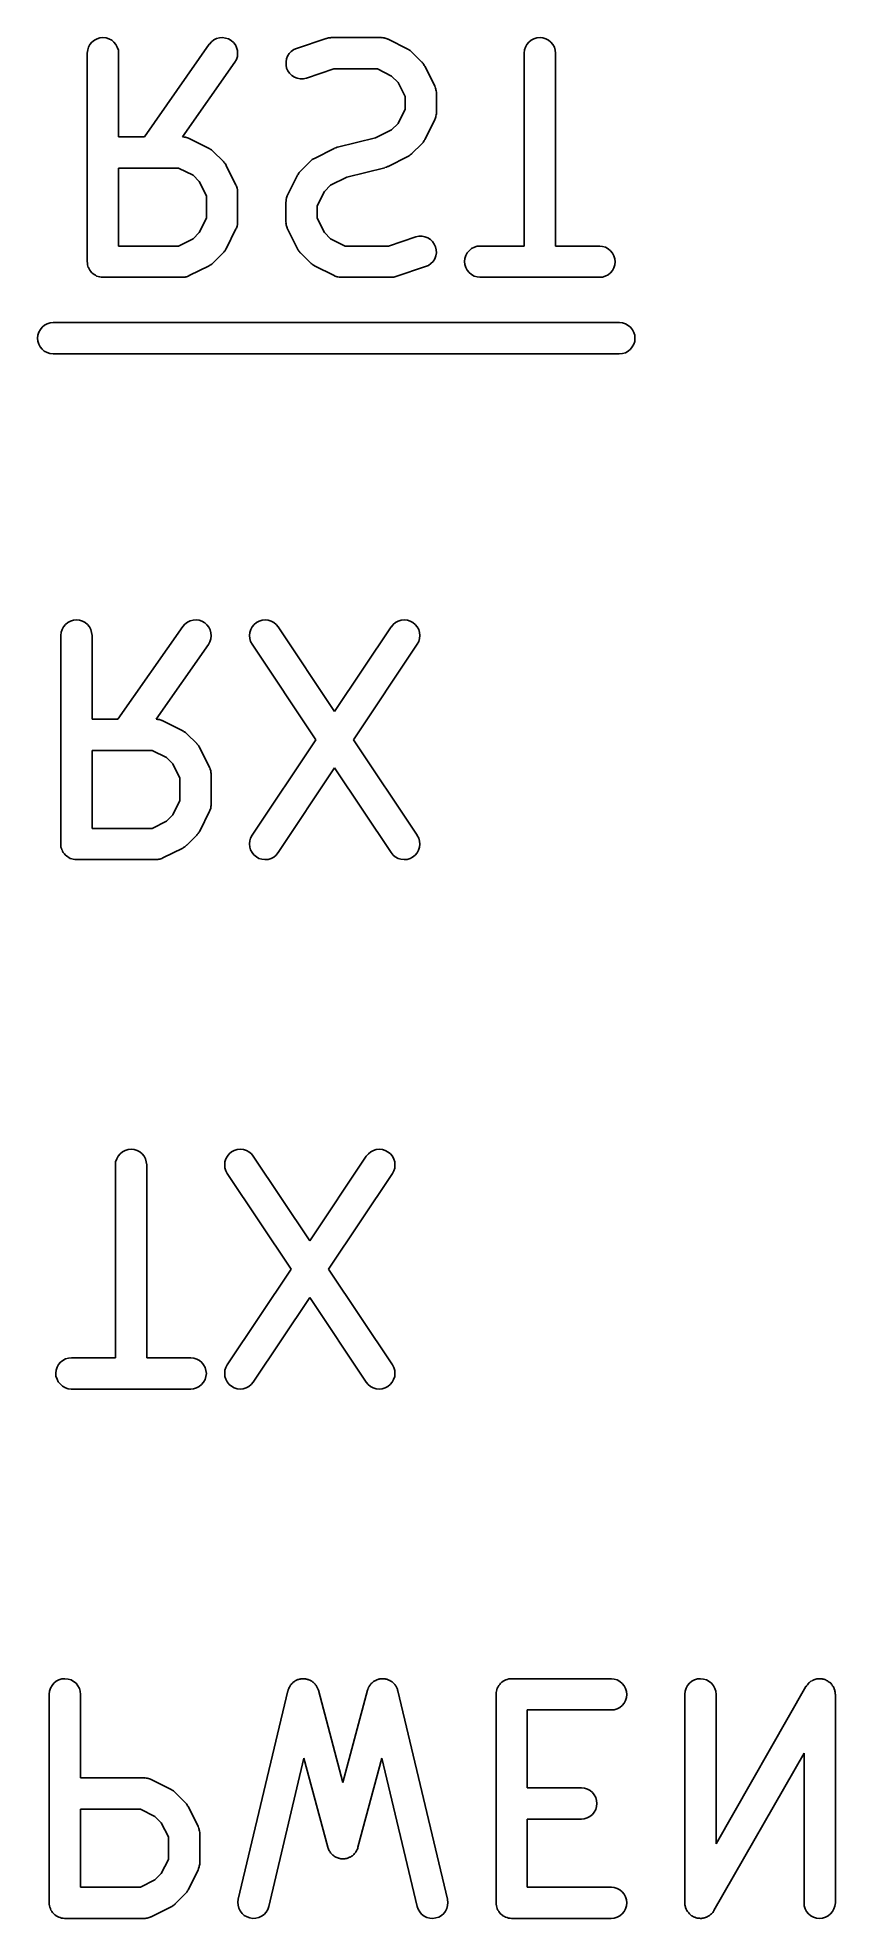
# Model space of a CAD drawing. Extents: x 103.5 to 118.5, y -88 to -79.
# Drawn here: x 103.47 to 107.3, y -88 to -78.97 of the extents above.
import ezdxf

# ---------------------------------------------------------------- set-up
doc = ezdxf.new("R2010")
doc.units = 0
doc.layers.add('BLACK', color=7, linetype='CONTINUOUS')

msp = doc.modelspace()

# ---------------------------------------------------------------- linework, layer by layer
at = {"layer": 'BLACK', "linetype": 'CONTINUOUS'}
for p, q in [((103.708, -79.0486), (103.71, -79.034)), ((103.708, -79.0496), (103.708, -79.0486)), ((103.708, -80.0496), (103.708, -79.0496)), ((103.71, -79.034), (103.714, -79.0201)), ((103.714, -79.0201), (103.721, -79.0072)), ((103.721, -79.0072), (103.73, -78.996)), ((103.73, -78.996), (103.742, -78.9869)), ((103.742, -78.9869), (103.755, -78.9801)), ((103.755, -78.9801), (103.769, -78.9759)), ((103.769, -78.9759), (103.783, -78.9746)), ((103.783, -78.9746), (103.798, -78.9762)), ((103.798, -78.9762), (103.812, -78.9805)), ((103.812, -78.9805), (103.825, -78.9874)), ((103.825, -78.9874), (103.836, -78.9968)), ((103.836, -78.9968), (103.845, -79.0081)), ((103.845, -79.0081), (103.852, -79.021)), ((103.852, -79.021), (103.857, -79.0351)), ((103.857, -79.0351), (103.858, -79.0496)), ((103.858, -79.0496), (103.858, -79.4508)), ((103.982, -79.4508), (104.293, -79.0066)), ((104.293, -79.0066), (104.294, -79.0058)), ((104.294, -79.0058), (104.303, -78.9948)), ((104.303, -78.9948), (104.315, -78.9859)), ((104.315, -78.9859), (104.328, -78.9794)), ((104.328, -78.9794), (104.342, -78.9756)), ((104.342, -78.9756), (104.357, -78.9747)), ((104.357, -78.9747), (104.371, -78.9765)), ((104.371, -78.9765), (104.385, -78.9812)), ((104.385, -78.9812), (104.398, -78.9885)), ((104.398, -78.9885), (104.409, -78.9981)), ((104.409, -78.9981), (104.418, -79.0096)), ((104.418, -79.0096), (104.424, -79.0227)), ((104.424, -79.0227), (104.428, -79.0368)), ((104.428, -79.0368), (104.429, -79.0514)), ((104.676, -79.0511), (104.686, -79.0405)), ((104.686, -79.0405), (104.698, -79.032)), ((104.698, -79.032), (104.712, -79.0261)), ((104.712, -79.0261), (104.854, -78.9785)), ((104.854, -78.9785), (104.855, -78.9781)), ((104.855, -78.9781), (104.86, -78.9773)), ((104.86, -78.9773), (104.864, -78.976)), ((104.864, -78.976), (104.867, -78.9757)), ((104.867, -78.9757), (104.87, -78.9751)), ((104.87, -78.9751), (104.874, -78.975)), ((104.874, -78.975), (104.878, -78.9746)), ((104.878, -78.9746), (105.116, -78.9746)), ((105.116, -78.9746), (105.117, -78.9746)), ((105.117, -78.9746), (105.12, -78.9749)), ((105.12, -78.9749), (105.122, -78.9748)), ((105.122, -78.9748), (105.127, -78.9757)), ((105.127, -78.9757), (105.132, -78.9763)), ((105.132, -78.9763), (105.134, -78.9769)), ((105.134, -78.9769), (105.136, -78.9773)), ((105.136, -78.9773), (105.141, -78.9791)), ((105.141, -78.9791), (105.146, -78.9807)), ((105.146, -78.9807), (105.148, -78.9817)), ((105.148, -78.9817), (105.15, -78.9825)), ((105.15, -78.9825), (105.245, -79.0302)), ((105.245, -79.0302), (105.246, -79.0306)), ((105.246, -79.0306), (105.25, -79.0329)), ((105.25, -79.0329), (105.253, -79.0349)), ((105.253, -79.0349), (105.256, -79.0369)), ((105.256, -79.0369), (105.258, -79.0386)), ((105.258, -79.0386), (105.261, -79.0415)), ((105.261, -79.0415), (105.265, -79.0442)), ((105.265, -79.0442), (105.312, -79.0918)), ((105.803, -79.0486), (105.805, -79.034)), ((105.803, -79.0496), (105.803, -79.0486)), ((105.803, -79.9746), (105.803, -79.0496)), ((105.805, -79.034), (105.809, -79.0201)), ((105.809, -79.0201), (105.816, -79.0072)), ((105.816, -79.0072), (105.826, -78.996)), ((105.826, -78.996), (105.837, -78.9869)), ((105.837, -78.9869), (105.85, -78.9801)), ((105.85, -78.9801), (105.864, -78.9759)), ((105.864, -78.9759), (105.879, -78.9746)), ((105.879, -78.9746), (105.893, -78.9762)), ((105.893, -78.9762), (105.907, -78.9805)), ((105.907, -78.9805), (105.92, -78.9874)), ((105.92, -78.9874), (105.931, -78.9968)), ((105.931, -78.9968), (105.941, -79.0081)), ((105.941, -79.0081), (105.948, -79.021)), ((105.948, -79.021), (105.952, -79.0351)), ((105.952, -79.0351), (105.953, -79.0496)), ((105.953, -79.0496), (105.953, -79.9746)), ((104.416, -79.0926), (104.165, -79.4508)), ((104.423, -79.0799), (104.416, -79.0926)), ((104.428, -79.066), (104.423, -79.0799)), ((104.429, -79.0514), (104.428, -79.066)), ((104.661, -79.0915), (104.663, -79.0771)), ((104.661, -79.1062), (104.661, -79.0915)), ((104.664, -79.1205), (104.661, -79.1062)), ((104.663, -79.0771), (104.668, -79.0635)), ((104.67, -79.1339), (104.664, -79.1205)), ((104.668, -79.0635), (104.676, -79.0511)), ((104.678, -79.1459), (104.67, -79.1339)), ((104.89, -79.1246), (104.759, -79.1684)), ((105.099, -79.1246), (104.89, -79.1246)), ((105.167, -79.1589), (105.099, -79.1246)), ((105.312, -79.0918), (105.313, -79.0926)), ((105.313, -79.0926), (105.316, -79.0959)), ((105.316, -79.0959), (105.318, -79.0989)), ((105.318, -79.0989), (105.32, -79.1016)), ((105.32, -79.1016), (105.322, -79.104)), ((105.322, -79.104), (105.324, -79.1077)), ((105.324, -79.1077), (105.326, -79.1113)), ((105.326, -79.1113), (105.374, -79.2066)), ((104.689, -79.156), (104.678, -79.1459)), ((104.701, -79.164), (104.689, -79.156)), ((104.715, -79.1693), (104.701, -79.164)), ((104.729, -79.172), (104.715, -79.1693)), ((104.744, -79.1718), (104.729, -79.172)), ((104.758, -79.1687), (104.744, -79.1718)), ((104.759, -79.1684), (104.758, -79.1687)), ((105.198, -79.1893), (105.167, -79.1589)), ((105.232, -79.2578), (105.198, -79.1893)), ((105.374, -79.2066), (105.374, -79.2075)), ((105.374, -79.2075), (105.375, -79.2096)), ((105.375, -79.2096), (105.376, -79.2115)), ((105.376, -79.2115), (105.378, -79.2164)), ((105.378, -79.2164), (105.379, -79.2212)), ((105.379, -79.2212), (105.38, -79.2234)), ((105.38, -79.2234), (105.38, -79.2255)), ((105.38, -79.2255), (105.381, -79.2306)), ((105.381, -79.2306), (105.382, -79.2357)), ((105.198, -79.3861), (105.232, -79.3176)), ((105.232, -79.3176), (105.232, -79.2578)), ((105.382, -79.2357), (105.382, -79.2379)), ((105.382, -79.2379), (105.382, -79.2401)), ((105.382, -79.2401), (105.382, -79.3353)), ((105.167, -79.4166), (105.198, -79.3861)), ((105.374, -79.3689), (105.326, -79.4641)), ((105.375, -79.3668), (105.374, -79.3689)), ((105.376, -79.3649), (105.375, -79.3668)), ((105.377, -79.36), (105.376, -79.3649)), ((105.379, -79.3552), (105.377, -79.36)), ((105.38, -79.3509), (105.379, -79.353)), ((105.379, -79.353), (105.379, -79.3552)), ((105.381, -79.3458), (105.38, -79.3509)), ((105.382, -79.3408), (105.381, -79.3458)), ((105.382, -79.3353), (105.382, -79.3364)), ((105.382, -79.3364), (105.382, -79.3386)), ((105.382, -79.3386), (105.382, -79.3408)), ((103.858, -79.4508), (103.982, -79.4508)), ((104.165, -79.4508), (104.167, -79.4511)), ((104.167, -79.4511), (104.169, -79.451)), ((104.169, -79.451), (104.174, -79.4519)), ((104.174, -79.4519), (104.179, -79.4524)), ((104.179, -79.4524), (104.182, -79.4531)), ((104.182, -79.4531), (104.184, -79.4535)), ((104.184, -79.4535), (104.189, -79.4553)), ((104.189, -79.4553), (104.193, -79.4569)), ((104.193, -79.4569), (104.195, -79.4579)), ((104.195, -79.4579), (104.197, -79.4587)), ((104.197, -79.4587), (104.293, -79.5063)), ((104.9, -79.5032), (104.907, -79.5008)), ((104.907, -79.5008), (104.908, -79.5007)), ((104.907, -79.5008), (104.907, -79.5008)), ((104.908, -79.5007), (105.09, -79.455)), ((105.09, -79.455), (105.167, -79.4166)), ((105.312, -79.4836), (105.265, -79.5312)), ((105.315, -79.4803), (105.312, -79.4836)), ((105.318, -79.4773), (105.315, -79.4803)), ((105.319, -79.4747), (105.318, -79.4773)), ((105.321, -79.4723), (105.319, -79.4747)), ((105.323, -79.4686), (105.321, -79.4723)), ((105.326, -79.465), (105.323, -79.4686)), ((105.326, -79.4641), (105.326, -79.465)), ((104.293, -79.5063), (104.294, -79.5068)), ((104.294, -79.5068), (104.297, -79.5091)), ((104.297, -79.5091), (104.301, -79.5111)), ((104.301, -79.5111), (104.303, -79.5131)), ((104.303, -79.5131), (104.306, -79.5148)), ((104.306, -79.5148), (104.309, -79.5177)), ((104.309, -79.5177), (104.312, -79.5204)), ((104.312, -79.5204), (104.36, -79.568)), ((104.36, -79.568), (104.361, -79.5688)), ((104.361, -79.5688), (104.363, -79.5721)), ((104.363, -79.5721), (104.366, -79.5751)), ((104.366, -79.5751), (104.368, -79.5778)), ((104.368, -79.5778), (104.37, -79.5802)), ((104.37, -79.5802), (104.372, -79.5839)), ((104.372, -79.5839), (104.374, -79.5875)), ((104.374, -79.5875), (104.421, -79.6827)), ((104.73, -79.6156), (104.778, -79.568)), ((104.778, -79.5673), (104.782, -79.5647)), ((104.778, -79.568), (104.778, -79.5673)), ((104.782, -79.5647), (104.785, -79.5618)), ((104.785, -79.5618), (104.787, -79.5601)), ((104.787, -79.5601), (104.79, -79.5581)), ((104.79, -79.5581), (104.793, -79.5562)), ((104.793, -79.5562), (104.797, -79.554)), ((104.797, -79.554), (104.892, -79.5063)), ((104.892, -79.5063), (104.893, -79.5059)), ((104.893, -79.5059), (104.894, -79.5058)), ((104.894, -79.5056), (104.9, -79.5032)), ((104.894, -79.5058), (104.894, -79.5056)), ((105.245, -79.5453), (105.15, -79.5929)), ((105.249, -79.543), (105.245, -79.5453)), ((105.252, -79.5411), (105.249, -79.543)), ((105.255, -79.5391), (105.252, -79.5411)), ((105.257, -79.5375), (105.255, -79.5391)), ((105.261, -79.5346), (105.257, -79.5375)), ((105.264, -79.532), (105.261, -79.5346)), ((105.265, -79.5312), (105.264, -79.532)), ((103.858, -79.6008), (103.858, -79.9746)), ((104.146, -79.6008), (103.858, -79.6008)), ((104.215, -79.6351), (104.146, -79.6008)), ((104.245, -79.6655), (104.215, -79.6351)), ((104.279, -79.734), (104.245, -79.6655)), ((104.668, -79.7304), (104.716, -79.6351)), ((104.716, -79.6342), (104.719, -79.6307)), ((104.716, -79.6351), (104.716, -79.6342)), ((104.719, -79.6307), (104.721, -79.6269)), ((104.721, -79.6269), (104.723, -79.6245)), ((104.723, -79.6245), (104.724, -79.6219)), ((104.724, -79.6219), (104.727, -79.6189)), ((104.727, -79.6189), (104.73, -79.6156)), ((104.952, -79.6442), (104.875, -79.6827)), ((105.134, -79.5986), (104.952, -79.6442)), ((105.135, -79.5985), (105.134, -79.5986)), ((105.142, -79.596), (105.135, -79.5984)), ((105.135, -79.5984), (105.135, -79.5985)), ((105.148, -79.5937), (105.142, -79.596)), ((105.149, -79.5935), (105.148, -79.5937)), ((105.15, -79.5929), (105.149, -79.5934)), ((105.149, -79.5934), (105.149, -79.5935)), ((104.279, -79.8414), (104.279, -79.734)), ((104.421, -79.6827), (104.422, -79.6837)), ((104.422, -79.6837), (104.423, -79.6858)), ((104.423, -79.6858), (104.424, -79.6877)), ((104.424, -79.6877), (104.425, -79.6926)), ((104.425, -79.6926), (104.427, -79.6974)), ((104.427, -79.6974), (104.427, -79.6996)), ((104.427, -79.6996), (104.428, -79.7017)), ((104.428, -79.7017), (104.428, -79.7068)), ((104.428, -79.7068), (104.429, -79.7119)), ((104.429, -79.7119), (104.429, -79.7141)), ((104.429, -79.7141), (104.429, -79.7163)), ((104.429, -79.7163), (104.429, -79.8591)), ((104.66, -79.7629), (104.661, -79.7607)), ((104.66, -79.7639), (104.66, -79.7629)), ((104.66, -79.8591), (104.66, -79.7639)), ((104.661, -79.7534), (104.662, -79.7483)), ((104.661, -79.7585), (104.661, -79.7534)), ((104.661, -79.7607), (104.661, -79.7585)), ((104.662, -79.7483), (104.663, -79.7462)), ((104.663, -79.744), (104.665, -79.7392)), ((104.663, -79.7462), (104.663, -79.744)), ((104.665, -79.7392), (104.666, -79.7344)), ((104.666, -79.7344), (104.667, -79.7324)), ((104.667, -79.7324), (104.668, -79.7304)), ((104.845, -79.7131), (104.81, -79.7816)), ((104.875, -79.6827), (104.845, -79.7131)), ((104.245, -79.91), (104.279, -79.8414)), ((104.429, -79.8591), (104.429, -79.8602)), ((104.429, -79.8602), (104.429, -79.8624)), ((104.429, -79.8624), (104.429, -79.8646)), ((104.661, -79.8613), (104.66, -79.8591)), ((104.66, -79.8635), (104.661, -79.8613)), ((104.81, -79.7816), (104.81, -79.8414)), ((104.81, -79.8414), (104.845, -79.91)), ((104.146, -79.9746), (104.215, -79.9404)), ((104.215, -79.9404), (104.245, -79.91)), ((104.421, -79.8927), (104.374, -79.9879)), ((104.422, -79.8906), (104.421, -79.8927)), ((104.423, -79.8887), (104.422, -79.8906)), ((104.425, -79.8838), (104.423, -79.8887)), ((104.427, -79.879), (104.425, -79.8838)), ((104.428, -79.8747), (104.427, -79.8768)), ((104.427, -79.8768), (104.427, -79.879)), ((104.429, -79.8646), (104.428, -79.8696)), ((104.428, -79.8696), (104.428, -79.8747)), ((104.661, -79.8686), (104.66, -79.8635)), ((104.662, -79.8737), (104.661, -79.8686)), ((104.662, -79.8758), (104.662, -79.8737)), ((104.663, -79.878), (104.662, -79.8758)), ((104.665, -79.8828), (104.663, -79.878)), ((104.666, -79.8877), (104.665, -79.8828)), ((104.667, -79.8897), (104.666, -79.8877)), ((104.668, -79.8917), (104.667, -79.8897)), ((104.668, -79.8927), (104.668, -79.8917)), ((104.716, -79.9879), (104.668, -79.8927)), ((104.845, -79.91), (104.875, -79.9404)), ((104.875, -79.9404), (104.944, -79.9746)), ((105.152, -79.9746), (105.283, -79.9308)), ((105.283, -79.9308), (105.284, -79.9305)), ((105.284, -79.9305), (105.298, -79.9275)), ((105.298, -79.9275), (105.313, -79.9273)), ((105.313, -79.9273), (105.327, -79.9299)), ((105.327, -79.9299), (105.341, -79.9353)), ((105.341, -79.9353), (105.353, -79.9432)), ((105.353, -79.9432), (105.364, -79.9534)), ((103.858, -79.9746), (104.146, -79.9746)), ((104.36, -80.0074), (104.312, -80.055)), ((104.362, -80.0042), (104.36, -80.0074)), ((104.365, -80.0011), (104.362, -80.0042)), ((104.367, -79.9985), (104.365, -80.0011)), ((104.369, -79.9961), (104.367, -79.9985)), ((104.371, -79.9924), (104.369, -79.9961)), ((104.373, -79.9889), (104.371, -79.9924)), ((104.374, -79.9879), (104.373, -79.9889)), ((104.718, -79.9915), (104.716, -79.9879)), ((104.72, -79.9952), (104.718, -79.9915)), ((104.722, -79.9977), (104.72, -79.9952)), ((104.724, -80.0003), (104.722, -79.9977)), ((104.727, -80.0034), (104.724, -80.0003)), ((104.729, -80.0067), (104.727, -80.0034)), ((104.73, -80.0074), (104.729, -80.0067)), ((104.778, -80.055), (104.73, -80.0074)), ((104.944, -79.9746), (105.152, -79.9746)), ((105.364, -79.9534), (105.372, -79.9654)), ((105.374, -80.0358), (105.366, -80.0481)), ((105.372, -79.9654), (105.378, -79.9788)), ((105.379, -80.0221), (105.374, -80.0358)), ((105.378, -79.9788), (105.381, -79.9931)), ((105.382, -80.0077), (105.379, -80.0221)), ((105.381, -79.9931), (105.382, -80.0077)), ((105.517, -80.0491), (105.519, -80.0345)), ((105.519, -80.0345), (105.523, -80.0206)), ((105.523, -80.0206), (105.53, -80.0077)), ((105.53, -80.0077), (105.54, -79.9964)), ((105.54, -79.9964), (105.551, -79.9871)), ((105.551, -79.9871), (105.564, -79.9803)), ((105.564, -79.9803), (105.578, -79.976)), ((105.578, -79.976), (105.592, -79.9746)), ((105.592, -79.9746), (105.803, -79.9746)), ((105.953, -79.9746), (106.164, -79.9746)), ((106.164, -79.9746), (106.165, -79.9746)), ((106.165, -79.9746), (106.179, -79.9763)), ((106.179, -79.9763), (106.193, -79.9807)), ((106.193, -79.9807), (106.206, -79.9877)), ((106.206, -79.9877), (106.217, -79.9971)), ((106.217, -79.9971), (106.227, -80.0086)), ((106.227, -80.0086), (106.233, -80.0215)), ((106.233, -80.0215), (106.238, -80.0356)), ((106.238, -80.0356), (106.239, -80.0501)), ((103.709, -80.0566), (103.708, -80.0496)), ((103.709, -80.0637), (103.709, -80.0566)), ((103.709, -80.0639), (103.709, -80.0637)), ((103.709, -80.0642), (103.709, -80.0639)), ((103.711, -80.0709), (103.709, -80.0642)), ((103.713, -80.0777), (103.711, -80.0709)), ((103.714, -80.0779), (103.713, -80.0777)), ((103.714, -80.0782), (103.714, -80.0779)), ((103.717, -80.0844), (103.714, -80.0782)), ((103.72, -80.0907), (103.717, -80.0844)), ((103.72, -80.0909), (103.72, -80.0907)), ((103.72, -80.0911), (103.72, -80.0909)), ((103.725, -80.0966), (103.72, -80.0911)), ((103.729, -80.1021), (103.725, -80.0966)), ((103.73, -80.1023), (103.729, -80.1021)), ((103.73, -80.1025), (103.73, -80.1023)), ((103.735, -80.107), (103.73, -80.1025)), ((103.741, -80.1115), (103.735, -80.107)), ((103.741, -80.1116), (103.741, -80.1115)), ((103.741, -80.1118), (103.741, -80.1116)), ((103.747, -80.1151), (103.741, -80.1118)), ((103.753, -80.1186), (103.747, -80.1151)), ((103.754, -80.1186), (103.753, -80.1186)), ((103.754, -80.1188), (103.754, -80.1186)), ((103.761, -80.1209), (103.754, -80.1188)), ((103.767, -80.123), (103.761, -80.1209)), ((103.768, -80.123), (103.767, -80.123)), ((103.768, -80.1231), (103.768, -80.123)), ((103.775, -80.1238), (103.768, -80.1231)), ((103.782, -80.1246), (103.775, -80.1238)), ((103.783, -80.1246), (103.782, -80.1246)), ((103.782, -80.1246), (103.782, -80.1246)), ((103.782, -80.1246), (103.782, -80.1246)), ((103.782, -80.1246), (103.782, -80.1246)), ((104.164, -80.1246), (103.783, -80.1246)), ((104.166, -80.1244), (104.164, -80.1246)), ((104.168, -80.1245), (104.166, -80.1244)), ((104.173, -80.1237), (104.168, -80.1245)), ((104.178, -80.1232), (104.173, -80.1237)), ((104.181, -80.1226), (104.178, -80.1232)), ((104.183, -80.1222), (104.181, -80.1226)), ((104.188, -80.1204), (104.183, -80.1222)), ((104.192, -80.119), (104.188, -80.1204)), ((104.194, -80.1179), (104.192, -80.119)), ((104.197, -80.1172), (104.194, -80.1179)), ((104.293, -80.0691), (104.197, -80.1167)), ((104.197, -80.1167), (104.197, -80.1172)), ((104.296, -80.0668), (104.293, -80.0691)), ((104.3, -80.0649), (104.296, -80.0668)), ((104.302, -80.063), (104.3, -80.0649)), ((104.305, -80.0613), (104.302, -80.063)), ((104.308, -80.0584), (104.305, -80.0613)), ((104.311, -80.0558), (104.308, -80.0584)), ((104.312, -80.055), (104.311, -80.0558)), ((104.781, -80.0577), (104.778, -80.055)), ((104.784, -80.0606), (104.781, -80.0577)), ((104.786, -80.0623), (104.784, -80.0606)), ((104.789, -80.0643), (104.786, -80.0623)), ((104.793, -80.0663), (104.789, -80.0643)), ((104.796, -80.0686), (104.793, -80.0663)), ((104.797, -80.0691), (104.796, -80.0686)), ((104.892, -80.1167), (104.797, -80.0691)), ((104.894, -80.1175), (104.892, -80.1167)), ((104.896, -80.1186), (104.894, -80.1175)), ((104.901, -80.1201), (104.896, -80.1186)), ((104.906, -80.1219), (104.901, -80.1201)), ((104.908, -80.1223), (104.906, -80.1219)), ((104.91, -80.123), (104.908, -80.1223)), ((104.915, -80.1236), (104.91, -80.123)), ((104.92, -80.1244), (104.915, -80.1236)), ((104.923, -80.1244), (104.92, -80.1244)), ((104.925, -80.1246), (104.923, -80.1244)), ((104.926, -80.1246), (104.925, -80.1246)), ((105.164, -80.1246), (104.926, -80.1246)), ((105.168, -80.1242), (105.164, -80.1246)), ((105.172, -80.1241), (105.168, -80.1242)), ((105.175, -80.1235), (105.172, -80.1241)), ((105.178, -80.1232), (105.175, -80.1235)), ((105.183, -80.122), (105.178, -80.1232)), ((105.187, -80.1211), (105.183, -80.122)), ((105.188, -80.1208), (105.187, -80.1211)), ((105.33, -80.0732), (105.188, -80.1208)), ((105.344, -80.0672), (105.33, -80.0732)), ((105.356, -80.0587), (105.344, -80.0672)), ((105.366, -80.0481), (105.356, -80.0587)), ((105.519, -80.0637), (105.517, -80.0491)), ((105.523, -80.0777), (105.519, -80.0637)), ((105.53, -80.0907), (105.523, -80.0777)), ((105.539, -80.1021), (105.53, -80.0907)), ((105.55, -80.1115), (105.539, -80.1021)), ((105.563, -80.1186), (105.55, -80.1115)), ((105.577, -80.123), (105.563, -80.1186)), ((105.591, -80.1246), (105.577, -80.123)), ((105.592, -80.1246), (105.591, -80.1246)), ((106.164, -80.1246), (105.592, -80.1246)), ((106.178, -80.1232), (106.164, -80.1246)), ((106.192, -80.119), (106.178, -80.1232)), ((106.205, -80.1121), (106.192, -80.119)), ((106.217, -80.1028), (106.205, -80.1121)), ((106.226, -80.0916), (106.217, -80.1028)), ((106.233, -80.0787), (106.226, -80.0916)), ((106.237, -80.0647), (106.233, -80.0787)), ((106.239, -80.0501), (106.237, -80.0647)), ((103.47, -80.4165), (103.471, -80.4019)), ((103.471, -80.4019), (103.476, -80.3879)), ((103.476, -80.3879), (103.483, -80.3751)), ((103.483, -80.3751), (103.492, -80.3638)), ((103.492, -80.3638), (103.503, -80.3545)), ((103.503, -80.3545), (103.516, -80.3477)), ((103.516, -80.3477), (103.53, -80.3434)), ((103.53, -80.3434), (103.545, -80.342)), ((103.545, -80.342), (106.259, -80.342)), ((106.259, -80.342), (106.26, -80.342)), ((106.26, -80.342), (106.275, -80.3436)), ((106.275, -80.3436), (106.289, -80.3481)), ((106.289, -80.3481), (106.302, -80.3551)), ((106.302, -80.3551), (106.313, -80.3645)), ((106.313, -80.3645), (106.322, -80.3759)), ((106.322, -80.3759), (106.329, -80.3889)), ((106.329, -80.3889), (106.333, -80.4029)), ((106.333, -80.4029), (106.334, -80.4175)), ((103.471, -80.4311), (103.47, -80.4165)), ((103.475, -80.4451), (103.471, -80.4311)), ((103.482, -80.4581), (103.475, -80.4451)), ((103.491, -80.4695), (103.482, -80.4581)), ((103.502, -80.4789), (103.491, -80.4695)), ((103.515, -80.4859), (103.502, -80.4789)), ((103.529, -80.4904), (103.515, -80.4859)), ((103.544, -80.492), (103.529, -80.4904)), ((103.545, -80.492), (103.544, -80.492)), ((106.259, -80.492), (103.545, -80.492)), ((106.274, -80.4906), (106.259, -80.492)), ((106.288, -80.4863), (106.274, -80.4906)), ((106.301, -80.4795), (106.288, -80.4863)), ((106.312, -80.4702), (106.301, -80.4795)), ((106.321, -80.4589), (106.312, -80.4702)), ((106.328, -80.4461), (106.321, -80.4589)), ((106.333, -80.4321), (106.328, -80.4461)), ((106.334, -80.4175), (106.333, -80.4321)), ((103.581, -81.8426), (103.583, -81.828)), ((103.581, -81.8436), (103.581, -81.8426)), ((103.581, -82.8436), (103.581, -81.8436)), ((103.583, -81.828), (103.587, -81.8141)), ((103.587, -81.8141), (103.594, -81.8012)), ((103.594, -81.8012), (103.603, -81.79)), ((103.603, -81.79), (103.615, -81.7809)), ((103.615, -81.7809), (103.628, -81.7741)), ((103.628, -81.7741), (103.642, -81.7699)), ((103.642, -81.7699), (103.656, -81.7686)), ((103.656, -81.7686), (103.671, -81.7702)), ((103.671, -81.7702), (103.685, -81.7745)), ((103.685, -81.7745), (103.698, -81.7814)), ((103.698, -81.7814), (103.709, -81.7908)), ((103.709, -81.7908), (103.718, -81.8021)), ((103.718, -81.8021), (103.725, -81.815)), ((103.725, -81.815), (103.729, -81.8291)), ((103.729, -81.8291), (103.731, -81.8436)), ((103.731, -81.8436), (103.731, -82.2448)), ((103.855, -82.2448), (104.166, -81.8006)), ((104.166, -81.7998), (104.176, -81.7888)), ((104.166, -81.8006), (104.166, -81.7998)), ((104.176, -81.7888), (104.188, -81.7799)), ((104.188, -81.7799), (104.201, -81.7734)), ((104.201, -81.7734), (104.215, -81.7696)), ((104.215, -81.7696), (104.23, -81.7687)), ((104.23, -81.7687), (104.244, -81.7705)), ((104.244, -81.7705), (104.258, -81.7752)), ((104.258, -81.7752), (104.271, -81.7825)), ((104.271, -81.7825), (104.282, -81.7921)), ((104.282, -81.7921), (104.291, -81.8036)), ((104.291, -81.8036), (104.297, -81.8167)), ((104.297, -81.8167), (104.301, -81.8308)), ((104.301, -81.8308), (104.302, -81.8454)), ((104.302, -81.8454), (104.301, -81.86)), ((104.486, -81.8427), (104.487, -81.8281)), ((104.487, -81.8573), (104.486, -81.8427)), ((104.487, -81.8281), (104.492, -81.8142)), ((104.492, -81.8142), (104.499, -81.8013)), ((104.499, -81.8013), (104.508, -81.7901)), ((104.508, -81.7901), (104.52, -81.7809)), ((104.52, -81.7809), (104.532, -81.7741)), ((104.532, -81.7741), (104.546, -81.77)), ((104.546, -81.77), (104.561, -81.7686)), ((104.561, -81.7686), (104.576, -81.7701)), ((104.576, -81.7701), (104.59, -81.7744)), ((104.59, -81.7744), (104.603, -81.7814)), ((104.603, -81.7814), (104.614, -81.7907)), ((104.614, -81.7907), (104.623, -81.802)), ((104.623, -81.802), (104.894, -82.2084)), ((104.894, -82.2084), (105.165, -81.802)), ((105.165, -81.802), (105.166, -81.8011)), ((105.166, -81.8011), (105.175, -81.79)), ((105.175, -81.79), (105.186, -81.7808)), ((105.186, -81.7808), (105.199, -81.774)), ((105.199, -81.774), (105.213, -81.7699)), ((105.213, -81.7699), (105.228, -81.7686)), ((105.228, -81.7686), (105.243, -81.7702)), ((105.243, -81.7702), (105.257, -81.7745)), ((105.257, -81.7745), (105.269, -81.7815)), ((105.269, -81.7815), (105.281, -81.7909)), ((105.281, -81.7909), (105.29, -81.8022)), ((105.29, -81.8022), (105.297, -81.8151)), ((105.297, -81.8151), (105.301, -81.8292)), ((105.301, -81.8292), (105.302, -81.8437)), ((105.302, -81.8437), (105.301, -81.8583)), ((104.289, -81.8866), (104.038, -82.2448)), ((104.296, -81.8739), (104.289, -81.8866)), ((104.301, -81.86), (104.296, -81.8739)), ((104.491, -81.8713), (104.487, -81.8573)), ((104.498, -81.8843), (104.491, -81.8713)), ((104.498, -81.8852), (104.498, -81.8843)), ((104.804, -82.3436), (104.498, -81.8852)), ((105.29, -81.8852), (104.984, -82.3436)), ((105.297, -81.8723), (105.29, -81.8852)), ((105.301, -81.8583), (105.297, -81.8723)), ((103.731, -82.2448), (103.855, -82.2448)), ((104.038, -82.2448), (104.04, -82.2451)), ((104.04, -82.2451), (104.042, -82.245)), ((104.042, -82.245), (104.047, -82.2459)), ((104.047, -82.2459), (104.052, -82.2464)), ((104.052, -82.2464), (104.055, -82.2471)), ((104.055, -82.2471), (104.057, -82.2475)), ((104.057, -82.2475), (104.062, -82.2493)), ((104.062, -82.2493), (104.066, -82.2509)), ((104.066, -82.2509), (104.068, -82.2519)), ((104.068, -82.2519), (104.07, -82.2527)), ((104.07, -82.2527), (104.166, -82.3003)), ((104.166, -82.3003), (104.167, -82.3008)), ((104.167, -82.3008), (104.17, -82.3031)), ((104.17, -82.3031), (104.174, -82.3051)), ((104.174, -82.3051), (104.176, -82.3071)), ((104.176, -82.3071), (104.179, -82.3088)), ((104.179, -82.3088), (104.182, -82.3117)), ((104.182, -82.3117), (104.185, -82.3144)), ((104.185, -82.3144), (104.233, -82.362)), ((104.233, -82.362), (104.233, -82.3628)), ((104.233, -82.3628), (104.236, -82.3661)), ((104.236, -82.3661), (104.239, -82.3691)), ((104.239, -82.3691), (104.241, -82.3718)), ((104.241, -82.3718), (104.243, -82.3742)), ((104.243, -82.3742), (104.245, -82.3779)), ((104.245, -82.3779), (104.247, -82.3815)), ((104.247, -82.3815), (104.294, -82.4767)), ((104.498, -82.802), (104.804, -82.3436)), ((104.984, -82.3436), (105.29, -82.802)), ((103.731, -82.3948), (103.731, -82.7686)), ((104.019, -82.3948), (103.731, -82.3948)), ((104.088, -82.4291), (104.019, -82.3948)), ((104.118, -82.4595), (104.088, -82.4291)), ((104.152, -82.528), (104.118, -82.4595)), ((104.294, -82.4767), (104.295, -82.4777)), ((104.295, -82.4777), (104.296, -82.4798)), ((104.894, -82.4788), (104.623, -82.8852)), ((105.165, -82.8852), (104.894, -82.4788)), ((104.152, -82.6354), (104.152, -82.528)), ((104.296, -82.4798), (104.297, -82.4817)), ((104.297, -82.4817), (104.298, -82.4866)), ((104.298, -82.4866), (104.3, -82.4914)), ((104.3, -82.4914), (104.3, -82.4936)), ((104.3, -82.4936), (104.301, -82.4957)), ((104.301, -82.4957), (104.301, -82.5008)), ((104.301, -82.5008), (104.302, -82.5059)), ((104.302, -82.5059), (104.302, -82.5081)), ((104.302, -82.5081), (104.302, -82.5103)), ((104.302, -82.5103), (104.302, -82.6531)), ((104.118, -82.704), (104.152, -82.6354)), ((104.302, -82.6586), (104.301, -82.6636)), ((104.302, -82.6531), (104.302, -82.6542)), ((104.302, -82.6542), (104.302, -82.6564)), ((104.302, -82.6564), (104.302, -82.6586)), ((104.019, -82.7686), (104.088, -82.7344)), ((104.088, -82.7344), (104.118, -82.704)), ((104.294, -82.6867), (104.247, -82.7819)), ((104.295, -82.6846), (104.294, -82.6867)), ((104.296, -82.6827), (104.295, -82.6846)), ((104.298, -82.6778), (104.296, -82.6827)), ((104.3, -82.673), (104.298, -82.6778)), ((104.301, -82.6687), (104.3, -82.6708)), ((104.3, -82.6708), (104.3, -82.673)), ((104.301, -82.6636), (104.301, -82.6687)), ((103.731, -82.7686), (104.019, -82.7686)), ((104.233, -82.8014), (104.185, -82.849)), ((104.235, -82.7982), (104.233, -82.8014)), ((104.238, -82.7951), (104.235, -82.7982)), ((104.24, -82.7925), (104.238, -82.7951)), ((104.242, -82.7901), (104.24, -82.7925)), ((104.244, -82.7864), (104.242, -82.7901)), ((104.246, -82.7829), (104.244, -82.7864)), ((104.247, -82.7819), (104.246, -82.7829)), ((104.486, -82.8435), (104.487, -82.8289)), ((104.487, -82.8289), (104.491, -82.8149)), ((104.491, -82.8149), (104.498, -82.802)), ((105.29, -82.802), (105.29, -82.8029)), ((105.29, -82.8029), (105.297, -82.8159)), ((105.297, -82.8159), (105.301, -82.83)), ((105.301, -82.83), (105.302, -82.8445)), ((103.582, -82.8506), (103.581, -82.8436)), ((103.582, -82.8577), (103.582, -82.8506)), ((103.582, -82.8579), (103.582, -82.8577)), ((103.582, -82.8582), (103.582, -82.8579)), ((103.584, -82.8649), (103.582, -82.8582)), ((103.586, -82.8717), (103.584, -82.8649)), ((103.586, -82.8719), (103.586, -82.8717)), ((103.587, -82.8722), (103.586, -82.8719)), ((103.59, -82.8784), (103.587, -82.8722)), ((103.593, -82.8847), (103.59, -82.8784)), ((103.593, -82.8849), (103.593, -82.8847)), ((103.593, -82.8851), (103.593, -82.8849)), ((103.598, -82.8906), (103.593, -82.8851)), ((103.602, -82.8961), (103.598, -82.8906)), ((103.603, -82.8963), (103.602, -82.8961)), ((103.603, -82.8965), (103.603, -82.8963)), ((103.608, -82.901), (103.603, -82.8965)), ((103.614, -82.9055), (103.608, -82.901)), ((103.614, -82.9056), (103.614, -82.9055)), ((103.614, -82.9058), (103.614, -82.9056)), ((103.62, -82.9091), (103.614, -82.9058)), ((103.626, -82.9126), (103.62, -82.9091)), ((103.627, -82.9126), (103.626, -82.9126)), ((103.627, -82.9128), (103.627, -82.9126)), ((103.634, -82.9149), (103.627, -82.9128)), ((103.64, -82.917), (103.634, -82.9149)), ((103.641, -82.917), (103.64, -82.917)), ((103.641, -82.9171), (103.641, -82.917)), ((103.648, -82.9178), (103.641, -82.9171)), ((103.655, -82.9186), (103.648, -82.9178)), ((103.656, -82.9186), (103.655, -82.9186)), ((103.655, -82.9186), (103.655, -82.9186)), ((103.655, -82.9186), (103.655, -82.9186)), ((103.655, -82.9186), (103.655, -82.9186)), ((104.037, -82.9186), (103.656, -82.9186)), ((104.039, -82.9184), (104.037, -82.9186)), ((104.041, -82.9185), (104.039, -82.9184)), ((104.046, -82.9177), (104.041, -82.9185)), ((104.051, -82.9172), (104.046, -82.9177)), ((104.054, -82.9166), (104.051, -82.9172)), ((104.056, -82.9162), (104.054, -82.9166)), ((104.061, -82.9144), (104.056, -82.9162)), ((104.065, -82.913), (104.061, -82.9144)), ((104.067, -82.9119), (104.065, -82.913)), ((104.069, -82.9112), (104.067, -82.9119)), ((104.07, -82.9107), (104.069, -82.9112)), ((104.166, -82.8631), (104.07, -82.9107)), ((104.169, -82.8608), (104.166, -82.8631)), ((104.173, -82.8589), (104.169, -82.8608)), ((104.175, -82.857), (104.173, -82.8589)), ((104.178, -82.8553), (104.175, -82.857)), ((104.181, -82.8524), (104.178, -82.8553)), ((104.184, -82.8498), (104.181, -82.8524)), ((104.185, -82.849), (104.184, -82.8498)), ((104.487, -82.8581), (104.486, -82.8435)), ((104.491, -82.8721), (104.487, -82.8581)), ((104.498, -82.885), (104.491, -82.8721)), ((104.507, -82.8964), (104.498, -82.885)), ((104.519, -82.9057), (104.507, -82.8964)), ((104.531, -82.9127), (104.519, -82.9057)), ((104.545, -82.9171), (104.531, -82.9127)), ((104.56, -82.9186), (104.545, -82.9171)), ((104.575, -82.9173), (104.56, -82.9186)), ((104.589, -82.9132), (104.575, -82.9173)), ((104.602, -82.9064), (104.589, -82.9132)), ((104.613, -82.8973), (104.602, -82.9064)), ((104.622, -82.8861), (104.613, -82.8973)), ((104.623, -82.8852), (104.622, -82.8861)), ((105.174, -82.8966), (105.165, -82.8852)), ((105.185, -82.9059), (105.174, -82.8966)), ((105.198, -82.9128), (105.185, -82.9059)), ((105.212, -82.9171), (105.198, -82.9128)), ((105.227, -82.9186), (105.212, -82.9171)), ((105.242, -82.9173), (105.227, -82.9186)), ((105.256, -82.9131), (105.242, -82.9173)), ((105.268, -82.9063), (105.256, -82.9131)), ((105.28, -82.8971), (105.268, -82.9063)), ((105.289, -82.8859), (105.28, -82.8971)), ((105.296, -82.8731), (105.289, -82.8859)), ((105.301, -82.8591), (105.296, -82.8731)), ((105.302, -82.8445), (105.301, -82.8591)), ((103.843, -84.3826), (103.844, -84.368)), ((103.844, -84.368), (103.849, -84.3541)), ((103.849, -84.3541), (103.856, -84.3412)), ((103.856, -84.3412), (103.865, -84.33)), ((103.865, -84.33), (103.877, -84.3209)), ((103.877, -84.3209), (103.89, -84.3141)), ((103.89, -84.3141), (103.904, -84.3099)), ((103.904, -84.3099), (103.918, -84.3086)), ((103.918, -84.3086), (103.933, -84.3102)), ((103.933, -84.3102), (103.947, -84.3145)), ((103.947, -84.3145), (103.96, -84.3214)), ((103.96, -84.3214), (103.971, -84.3308)), ((103.971, -84.3308), (103.98, -84.3421)), ((103.98, -84.3421), (103.987, -84.355)), ((103.987, -84.355), (103.991, -84.3691)), ((103.991, -84.3691), (103.993, -84.3836)), ((104.367, -84.3827), (104.368, -84.3681)), ((104.368, -84.3681), (104.373, -84.3542)), ((104.373, -84.3542), (104.38, -84.3413)), ((104.38, -84.3413), (104.389, -84.3301)), ((104.389, -84.3301), (104.4, -84.3209)), ((104.4, -84.3209), (104.413, -84.3141)), ((104.413, -84.3141), (104.427, -84.31)), ((104.427, -84.31), (104.442, -84.3086)), ((104.442, -84.3086), (104.457, -84.3101)), ((104.457, -84.3101), (104.471, -84.3144)), ((104.471, -84.3144), (104.483, -84.3214)), ((104.483, -84.3214), (104.495, -84.3307)), ((104.495, -84.3307), (104.504, -84.342)), ((104.504, -84.342), (104.775, -84.7484)), ((104.775, -84.7484), (105.046, -84.342)), ((105.046, -84.3411), (105.056, -84.33)), ((105.046, -84.342), (105.046, -84.3411)), ((105.056, -84.33), (105.067, -84.3208)), ((105.067, -84.3208), (105.08, -84.314)), ((105.08, -84.314), (105.094, -84.3099)), ((105.094, -84.3099), (105.109, -84.3086)), ((105.109, -84.3086), (105.123, -84.3102)), ((105.123, -84.3102), (105.137, -84.3145)), ((105.137, -84.3145), (105.15, -84.3215)), ((105.15, -84.3215), (105.162, -84.3309)), ((105.162, -84.3309), (105.171, -84.3422)), ((105.171, -84.3422), (105.178, -84.3551)), ((105.178, -84.3551), (105.182, -84.3692)), ((105.182, -84.3692), (105.183, -84.3837)), ((103.843, -84.3836), (103.843, -84.3826)), ((103.843, -85.3086), (103.843, -84.3836)), ((103.993, -84.3836), (103.993, -85.3086)), ((104.368, -84.3973), (104.367, -84.3827)), ((104.372, -84.4113), (104.368, -84.3973)), ((104.379, -84.4243), (104.372, -84.4113)), ((104.379, -84.4252), (104.379, -84.4243)), ((104.685, -84.8836), (104.379, -84.4252)), ((105.171, -84.4252), (104.865, -84.8836)), ((105.178, -84.4123), (105.171, -84.4252)), ((105.182, -84.3983), (105.178, -84.4123)), ((105.183, -84.3837), (105.182, -84.3983)), ((104.379, -85.342), (104.685, -84.8836)), ((104.865, -84.8836), (105.171, -85.342)), ((104.775, -85.0188), (104.504, -85.4252)), ((105.046, -85.4252), (104.775, -85.0188)), ((103.559, -85.3685), (103.563, -85.3546)), ((103.563, -85.3546), (103.57, -85.3417)), ((103.57, -85.3417), (103.579, -85.3304)), ((103.579, -85.3304), (103.591, -85.3212)), ((103.591, -85.3212), (103.604, -85.3143)), ((103.604, -85.3143), (103.618, -85.31)), ((103.618, -85.31), (103.632, -85.3086)), ((103.632, -85.3086), (103.843, -85.3086)), ((103.993, -85.3086), (104.204, -85.3086)), ((104.204, -85.3086), (104.205, -85.3086)), ((104.205, -85.3086), (104.219, -85.3103)), ((104.219, -85.3103), (104.233, -85.3147)), ((104.233, -85.3147), (104.246, -85.3217)), ((104.246, -85.3217), (104.257, -85.3311)), ((104.257, -85.3311), (104.266, -85.3426)), ((104.266, -85.3426), (104.273, -85.3555)), ((104.273, -85.3555), (104.277, -85.3696)), ((104.368, -85.3689), (104.372, -85.3549)), ((104.372, -85.3549), (104.379, -85.342)), ((105.171, -85.342), (105.171, -85.3429)), ((105.171, -85.3429), (105.178, -85.3559)), ((105.178, -85.3559), (105.182, -85.37)), ((103.557, -85.3831), (103.559, -85.3685)), ((103.558, -85.3977), (103.557, -85.3831)), ((103.563, -85.4117), (103.558, -85.3977)), ((103.569, -85.4247), (103.563, -85.4117)), ((103.579, -85.4361), (103.569, -85.4247)), ((103.59, -85.4455), (103.579, -85.4361)), ((103.603, -85.4526), (103.59, -85.4455)), ((103.617, -85.457), (103.603, -85.4526)), ((103.631, -85.4586), (103.617, -85.457)), ((104.218, -85.4572), (104.204, -85.4586)), ((104.232, -85.453), (104.218, -85.4572)), ((104.245, -85.4461), (104.232, -85.453)), ((104.256, -85.4368), (104.245, -85.4461)), ((104.266, -85.4256), (104.256, -85.4368)), ((104.273, -85.4127), (104.266, -85.4256)), ((104.277, -85.3987), (104.273, -85.4127)), ((104.277, -85.3696), (104.279, -85.3841)), ((104.279, -85.3841), (104.277, -85.3987)), ((104.367, -85.3835), (104.368, -85.3689)), ((104.368, -85.3981), (104.367, -85.3835)), ((104.372, -85.4121), (104.368, -85.3981)), ((104.379, -85.425), (104.372, -85.4121)), ((104.388, -85.4364), (104.379, -85.425)), ((104.4, -85.4457), (104.388, -85.4364)), ((104.412, -85.4527), (104.4, -85.4457)), ((104.426, -85.4571), (104.412, -85.4527)), ((104.441, -85.4586), (104.426, -85.4571)), ((104.47, -85.4532), (104.456, -85.4573)), ((104.483, -85.4464), (104.47, -85.4532)), ((104.494, -85.4373), (104.483, -85.4464)), ((104.503, -85.4261), (104.494, -85.4373)), ((104.504, -85.4252), (104.503, -85.4261)), ((105.055, -85.4366), (105.046, -85.4252)), ((105.066, -85.4459), (105.055, -85.4366)), ((105.079, -85.4528), (105.066, -85.4459)), ((105.093, -85.4571), (105.079, -85.4528)), ((105.108, -85.4586), (105.093, -85.4571)), ((105.136, -85.4531), (105.122, -85.4573)), ((105.149, -85.4463), (105.136, -85.4531)), ((105.161, -85.4371), (105.149, -85.4463)), ((105.17, -85.4259), (105.161, -85.4371)), ((105.177, -85.4131), (105.17, -85.4259)), ((105.182, -85.3991), (105.177, -85.4131)), ((105.182, -85.37), (105.183, -85.3845)), ((105.183, -85.3845), (105.182, -85.3991)), ((103.632, -85.4586), (103.631, -85.4586)), ((104.204, -85.4586), (103.632, -85.4586)), ((104.456, -85.4573), (104.441, -85.4586)), ((105.122, -85.4573), (105.108, -85.4586)), ((103.527, -86.908), (103.532, -86.8941)), ((103.532, -86.8941), (103.539, -86.8812)), ((103.539, -86.8812), (103.548, -86.87)), ((103.548, -86.87), (103.559, -86.8609)), ((103.559, -86.8609), (103.572, -86.8541)), ((103.572, -86.8541), (103.586, -86.8499)), ((103.586, -86.8499), (103.601, -86.8486)), ((103.601, -86.8486), (103.616, -86.8502)), ((103.616, -86.8502), (103.63, -86.8545)), ((103.63, -86.8545), (103.642, -86.8614)), ((103.642, -86.8614), (103.654, -86.8708)), ((103.654, -86.8708), (103.663, -86.8821)), ((103.663, -86.8821), (103.67, -86.895)), ((103.67, -86.895), (103.674, -86.9091)), ((104.672, -86.902), (104.673, -86.8986)), ((104.673, -86.8986), (104.674, -86.8951)), ((104.674, -86.8951), (104.676, -86.8915)), ((104.676, -86.8915), (104.677, -86.8885)), ((104.677, -86.8885), (104.679, -86.8854)), ((104.679, -86.8854), (104.681, -86.8822)), ((104.681, -86.8822), (104.683, -86.8789)), ((104.683, -86.8789), (104.685, -86.8764)), ((104.685, -86.8764), (104.687, -86.8736)), ((104.687, -86.8736), (104.69, -86.8709)), ((104.69, -86.8709), (104.693, -86.8681)), ((104.693, -86.8681), (104.696, -86.866)), ((104.696, -86.866), (104.698, -86.8637)), ((104.698, -86.8637), (104.702, -86.8616)), ((104.702, -86.8616), (104.705, -86.8593)), ((104.705, -86.8593), (104.708, -86.8579)), ((104.708, -86.8579), (104.711, -86.8561)), ((104.711, -86.8561), (104.714, -86.8547)), ((104.714, -86.8547), (104.718, -86.8531)), ((104.718, -86.8531), (104.721, -86.8522)), ((104.721, -86.8522), (104.725, -86.851)), ((104.725, -86.851), (104.728, -86.8504)), ((104.728, -86.8504), (104.732, -86.8495)), ((104.732, -86.8495), (104.736, -86.8493)), ((104.736, -86.8493), (104.739, -86.8487)), ((104.739, -86.8487), (104.743, -86.8489)), ((104.743, -86.8489), (104.747, -86.8487)), ((104.747, -86.8487), (104.75, -86.8492)), ((104.75, -86.8492), (104.754, -86.8493)), ((104.754, -86.8493), (104.757, -86.8502)), ((104.757, -86.8502), (104.761, -86.8508)), ((104.761, -86.8508), (104.764, -86.8519)), ((104.764, -86.8519), (104.768, -86.8527)), ((104.768, -86.8527), (104.771, -86.8544)), ((104.771, -86.8544), (104.775, -86.8556)), ((104.775, -86.8556), (104.778, -86.8574)), ((104.778, -86.8574), (104.781, -86.8588)), ((104.781, -86.8588), (104.784, -86.8611)), ((104.784, -86.8611), (104.788, -86.8631)), ((104.788, -86.8631), (104.79, -86.8654)), ((104.79, -86.8654), (104.793, -86.8674)), ((104.793, -86.8674), (104.796, -86.8703)), ((104.796, -86.8703), (104.799, -86.8728)), ((104.799, -86.8728), (104.801, -86.8756)), ((104.801, -86.8756), (104.803, -86.8781)), ((104.803, -86.8781), (104.805, -86.8814)), ((104.805, -86.8814), (104.807, -86.8845)), ((104.807, -86.8845), (104.809, -86.8876)), ((104.809, -86.8876), (104.811, -86.8906)), ((104.811, -86.8906), (104.812, -86.8942)), ((104.812, -86.8942), (104.814, -86.8977)), ((104.814, -86.8977), (104.815, -86.901)), ((104.815, -86.901), (104.816, -86.9043)), ((105.052, -86.9033), (105.053, -86.9001)), ((105.053, -86.9001), (105.054, -86.8967)), ((105.054, -86.8967), (105.056, -86.8933)), ((105.056, -86.8933), (105.057, -86.8897)), ((105.057, -86.8897), (105.059, -86.8867)), ((105.059, -86.8867), (105.061, -86.8836)), ((105.061, -86.8836), (105.063, -86.8806)), ((105.063, -86.8806), (105.065, -86.8773)), ((105.065, -86.8773), (105.068, -86.8748)), ((105.068, -86.8748), (105.07, -86.8721)), ((105.07, -86.8721), (105.073, -86.8695)), ((105.073, -86.8695), (105.075, -86.8667)), ((105.075, -86.8667), (105.078, -86.8647)), ((105.078, -86.8647), (105.081, -86.8625)), ((105.081, -86.8625), (105.084, -86.8605)), ((105.084, -86.8605), (105.087, -86.8583)), ((105.087, -86.8583), (105.091, -86.8569)), ((105.091, -86.8569), (105.094, -86.8552)), ((105.094, -86.8552), (105.097, -86.854)), ((105.097, -86.854), (105.101, -86.8524)), ((105.101, -86.8524), (105.104, -86.8516)), ((105.104, -86.8516), (105.107, -86.8505)), ((105.107, -86.8505), (105.111, -86.85)), ((105.111, -86.85), (105.115, -86.8492)), ((105.115, -86.8492), (105.119, -86.8491)), ((105.119, -86.8491), (105.122, -86.8487)), ((105.122, -86.8487), (105.126, -86.8489)), ((105.126, -86.8489), (105.13, -86.8488)), ((105.13, -86.8488), (105.133, -86.8494)), ((105.133, -86.8494), (105.137, -86.8496)), ((105.137, -86.8496), (105.14, -86.8506)), ((105.14, -86.8506), (105.144, -86.8513)), ((105.144, -86.8513), (105.147, -86.8525)), ((105.147, -86.8525), (105.151, -86.8534)), ((105.151, -86.8534), (105.154, -86.8551)), ((105.154, -86.8551), (105.158, -86.8565)), ((105.158, -86.8565), (105.161, -86.8584)), ((105.161, -86.8584), (105.164, -86.8599)), ((105.164, -86.8599), (105.167, -86.8622)), ((105.167, -86.8622), (105.17, -86.8643)), ((105.17, -86.8643), (105.173, -86.8667)), ((105.173, -86.8667), (105.175, -86.8688)), ((105.175, -86.8688), (105.178, -86.8717)), ((105.178, -86.8717), (105.181, -86.8743)), ((105.181, -86.8743), (105.183, -86.8772)), ((105.183, -86.8772), (105.185, -86.8798)), ((105.185, -86.8798), (105.187, -86.8831)), ((105.187, -86.8831), (105.189, -86.8863)), ((105.189, -86.8863), (105.191, -86.8894)), ((105.191, -86.8894), (105.192, -86.8924)), ((105.192, -86.8924), (105.194, -86.8961)), ((105.194, -86.8961), (105.195, -86.8996)), ((105.195, -86.8996), (105.196, -86.903)), ((105.672, -86.9013), (105.674, -86.8946)), ((105.674, -86.8941), (105.678, -86.8879)), ((105.674, -86.8943), (105.674, -86.8941)), ((105.674, -86.8946), (105.674, -86.8943)), ((105.678, -86.8879), (105.681, -86.8817)), ((105.681, -86.8812), (105.686, -86.8758)), ((105.681, -86.8815), (105.681, -86.8812)), ((105.681, -86.8817), (105.681, -86.8815)), ((105.686, -86.8758), (105.69, -86.8704)), ((105.69, -86.8704), (105.691, -86.8702)), ((105.691, -86.87), (105.696, -86.8656)), ((105.691, -86.8702), (105.691, -86.87)), ((105.696, -86.8656), (105.702, -86.8611)), ((105.702, -86.8609), (105.709, -86.8576)), ((105.702, -86.861), (105.702, -86.8609)), ((105.702, -86.8611), (105.702, -86.861)), ((105.709, -86.8576), (105.715, -86.8543)), ((105.715, -86.8541), (105.722, -86.8521)), ((105.715, -86.8542), (105.715, -86.8541)), ((105.715, -86.8543), (105.715, -86.8542)), ((105.722, -86.8521), (105.729, -86.85)), ((105.729, -86.8499), (105.736, -86.8493)), ((105.729, -86.85), (105.729, -86.8499)), ((105.729, -86.85), (105.729, -86.85)), ((105.736, -86.8493), (105.743, -86.8486)), ((105.743, -86.8486), (106.22, -86.8486)), ((106.22, -86.8486), (106.221, -86.8486)), ((106.221, -86.8486), (106.235, -86.8503)), ((106.235, -86.8503), (106.249, -86.8547)), ((106.249, -86.8547), (106.262, -86.8617)), ((106.262, -86.8617), (106.273, -86.8711)), ((106.273, -86.8711), (106.282, -86.8826)), ((106.282, -86.8826), (106.289, -86.8955)), ((106.289, -86.8955), (106.293, -86.9096)), ((106.575, -86.908), (106.579, -86.8941)), ((106.579, -86.8941), (106.586, -86.8812)), ((106.586, -86.8812), (106.596, -86.87)), ((106.596, -86.87), (106.607, -86.8609)), ((106.607, -86.8609), (106.62, -86.8541)), ((106.62, -86.8541), (106.634, -86.8499)), ((106.634, -86.8499), (106.649, -86.8486)), ((106.649, -86.8486), (106.663, -86.8502)), ((106.663, -86.8502), (106.677, -86.8545)), ((106.677, -86.8545), (106.69, -86.8614)), ((106.69, -86.8614), (106.701, -86.8708)), ((106.701, -86.8708), (106.711, -86.8821)), ((106.711, -86.8821), (106.717, -86.895)), ((106.717, -86.895), (106.722, -86.9091)), ((106.723, -87.6412), (107.154, -86.8864)), ((107.154, -86.8864), (107.155, -86.8855)), ((107.155, -86.8855), (107.156, -86.8835)), ((107.156, -86.8835), (107.158, -86.8812)), ((107.158, -86.8812), (107.161, -86.8776)), ((107.161, -86.8776), (107.164, -86.8737)), ((107.164, -86.8737), (107.165, -86.872)), ((107.165, -86.872), (107.167, -86.87)), ((107.167, -86.87), (107.171, -86.867)), ((107.171, -86.867), (107.174, -86.8638)), ((107.174, -86.8638), (107.176, -86.8624)), ((107.176, -86.8624), (107.178, -86.8609)), ((107.178, -86.8609), (107.183, -86.8586)), ((107.183, -86.8586), (107.187, -86.8561)), ((107.187, -86.8561), (107.189, -86.8552)), ((107.189, -86.8552), (107.191, -86.8541)), ((107.191, -86.8541), (107.196, -86.8527)), ((107.196, -86.8527), (107.201, -86.8511)), ((107.201, -86.8511), (107.203, -86.8507)), ((107.203, -86.8507), (107.205, -86.8499)), ((107.205, -86.8499), (107.21, -86.8495)), ((107.21, -86.8495), (107.215, -86.8488)), ((107.215, -86.8488), (107.218, -86.8488)), ((107.218, -86.8488), (107.22, -86.8486)), ((107.22, -86.8486), (107.225, -86.8491)), ((107.225, -86.8491), (107.23, -86.8493)), ((107.23, -86.8493), (107.232, -86.8499)), ((107.232, -86.8499), (107.235, -86.8502)), ((107.235, -86.8502), (107.239, -86.8516)), ((107.239, -86.8516), (107.244, -86.8527)), ((107.244, -86.8527), (107.246, -86.8537)), ((107.246, -86.8537), (107.249, -86.8545)), ((107.249, -86.8545), (107.253, -86.8568)), ((107.253, -86.8568), (107.257, -86.8588)), ((107.257, -86.8588), (107.259, -86.8602)), ((107.259, -86.8602), (107.261, -86.8614)), ((107.261, -86.8614), (107.265, -86.8645)), ((107.265, -86.8645), (107.269, -86.8673)), ((107.269, -86.8673), (107.271, -86.8692)), ((107.271, -86.8692), (107.273, -86.8708)), ((107.273, -86.8708), (107.276, -86.8745)), ((107.276, -86.8745), (107.279, -86.878)), ((107.279, -86.878), (107.28, -86.8802)), ((107.28, -86.8802), (107.282, -86.8821)), ((107.282, -86.8821), (107.284, -86.8864)), ((107.284, -86.8864), (107.287, -86.8904)), ((107.287, -86.8904), (107.288, -86.8928)), ((107.288, -86.8928), (107.289, -86.895)), ((107.289, -86.895), (107.29, -86.8996)), ((107.29, -86.8996), (107.292, -86.9041)), ((103.525, -86.9226), (103.527, -86.908)), ((103.525, -86.9236), (103.525, -86.9226)), ((103.525, -87.9236), (103.525, -86.9236)), ((103.674, -86.9091), (103.675, -86.9236)), ((103.675, -86.9236), (103.675, -87.3248)), ((104.432, -87.9062), (104.67, -86.9062)), ((104.67, -86.9062), (104.671, -86.9052)), ((104.671, -86.9052), (104.672, -86.902)), ((104.816, -86.9043), (104.934, -87.3468)), ((104.934, -87.3468), (105.052, -86.9043)), ((105.052, -86.9043), (105.052, -86.9033)), ((105.196, -86.903), (105.197, -86.9062)), ((105.197, -86.9062), (105.435, -87.9062)), ((105.668, -86.9226), (105.669, -86.9155)), ((105.668, -86.9231), (105.668, -86.9226)), ((105.668, -86.9236), (105.668, -86.9231)), ((105.668, -86.9231), (105.668, -86.9231)), ((105.668, -86.9231), (105.668, -86.9231)), ((105.668, -87.9236), (105.668, -86.9236)), ((105.669, -86.9155), (105.67, -86.9085)), ((105.67, -86.908), (105.672, -86.9013)), ((105.67, -86.9083), (105.67, -86.908)), ((105.67, -86.9085), (105.67, -86.9083)), ((106.261, -86.9861), (106.248, -86.993)), ((106.272, -86.9768), (106.261, -86.9861)), ((106.282, -86.9656), (106.272, -86.9768)), ((106.289, -86.9527), (106.282, -86.9656)), ((106.293, -86.9387), (106.289, -86.9527)), ((106.293, -86.9096), (106.295, -86.9241)), ((106.295, -86.9241), (106.293, -86.9387)), ((106.573, -86.9226), (106.575, -86.908)), ((106.573, -86.9236), (106.573, -86.9226)), ((106.573, -87.9236), (106.573, -86.9236)), ((106.722, -86.9091), (106.723, -86.9236)), ((106.723, -86.9236), (106.723, -87.6412)), ((107.292, -86.9041), (107.292, -86.9066)), ((107.292, -86.9066), (107.293, -86.9091)), ((107.293, -86.9091), (107.294, -86.9138)), ((107.294, -86.9138), (107.294, -86.9186)), ((107.294, -86.9186), (107.294, -86.9211)), ((107.294, -86.9211), (107.295, -86.9236)), ((107.295, -86.9236), (107.295, -87.9236)), ((106.22, -86.9986), (105.818, -86.9986)), ((105.818, -86.9986), (105.818, -87.3724)), ((106.234, -86.9972), (106.22, -86.9986)), ((106.248, -86.993), (106.234, -86.9972)), ((104.747, -87.2301), (104.578, -87.941)), ((104.861, -87.6572), (104.747, -87.2301)), ((105.12, -87.2301), (105.006, -87.6572)), ((105.289, -87.941), (105.12, -87.2301)), ((107.145, -87.206), (106.713, -87.9608)), ((107.145, -87.9236), (107.145, -87.206)), ((103.675, -87.3248), (103.981, -87.3248)), ((103.981, -87.3248), (103.982, -87.3248)), ((103.982, -87.3248), (103.985, -87.3251)), ((103.985, -87.3251), (103.987, -87.325)), ((103.987, -87.325), (103.992, -87.3259)), ((103.992, -87.3259), (103.997, -87.3264)), ((103.997, -87.3264), (103.999, -87.3271)), ((103.999, -87.3271), (104.001, -87.3275)), ((104.001, -87.3275), (104.006, -87.3293)), ((104.006, -87.3293), (104.011, -87.3309)), ((104.011, -87.3309), (104.013, -87.3319)), ((104.013, -87.3319), (104.015, -87.3327)), ((104.015, -87.3327), (104.11, -87.3803)), ((104.11, -87.3803), (104.111, -87.3808)), ((104.111, -87.3808), (104.115, -87.3831)), ((104.115, -87.3831), (104.118, -87.3851)), ((104.118, -87.3851), (104.121, -87.3871)), ((104.121, -87.3871), (104.123, -87.3888)), ((104.123, -87.3888), (104.126, -87.3917)), ((104.126, -87.3917), (104.13, -87.3944)), ((104.13, -87.3944), (104.177, -87.442)), ((104.177, -87.442), (104.178, -87.4428)), ((105.818, -87.3724), (106.077, -87.3724)), ((106.077, -87.3724), (106.078, -87.3724)), ((106.078, -87.3724), (106.092, -87.3741)), ((106.092, -87.3741), (106.106, -87.3785)), ((106.106, -87.3785), (106.119, -87.3855)), ((106.119, -87.3855), (106.13, -87.395)), ((106.13, -87.395), (106.139, -87.4064)), ((106.139, -87.4064), (106.146, -87.4193)), ((106.146, -87.4193), (106.15, -87.4334)), ((106.15, -87.4334), (106.152, -87.448)), ((103.675, -87.4748), (103.675, -87.8486)), ((103.964, -87.4748), (103.675, -87.4748)), ((104.032, -87.5091), (103.964, -87.4748)), ((104.063, -87.5395), (104.032, -87.5091)), ((104.178, -87.4428), (104.181, -87.4461)), ((104.181, -87.4461), (104.184, -87.4491)), ((104.184, -87.4491), (104.185, -87.4518)), ((104.185, -87.4518), (104.187, -87.4542)), ((104.187, -87.4542), (104.189, -87.4579)), ((104.189, -87.4579), (104.191, -87.4615)), ((104.191, -87.4615), (104.239, -87.5567)), ((106.077, -87.5224), (105.818, -87.5224)), ((105.818, -87.5224), (105.818, -87.8486)), ((106.091, -87.521), (106.077, -87.5224)), ((106.105, -87.5168), (106.091, -87.521)), ((106.118, -87.5099), (106.105, -87.5168)), ((106.13, -87.5006), (106.118, -87.5099)), ((106.139, -87.4894), (106.13, -87.5006)), ((106.146, -87.4765), (106.139, -87.4894)), ((106.15, -87.4625), (106.146, -87.4765)), ((106.152, -87.448), (106.15, -87.4625)), ((104.097, -87.608), (104.063, -87.5395)), ((104.097, -87.7154), (104.097, -87.608)), ((104.239, -87.5567), (104.239, -87.5577)), ((104.239, -87.5577), (104.24, -87.5598)), ((104.24, -87.5598), (104.241, -87.5617)), ((104.241, -87.5617), (104.243, -87.5666)), ((104.243, -87.5666), (104.244, -87.5714)), ((104.244, -87.5714), (104.245, -87.5736)), ((104.245, -87.5736), (104.245, -87.5757)), ((104.245, -87.5757), (104.246, -87.5808)), ((104.246, -87.5808), (104.247, -87.5859)), ((104.247, -87.5859), (104.247, -87.5881)), ((104.247, -87.5881), (104.247, -87.5903)), ((104.247, -87.5903), (104.247, -87.7331)), ((104.862, -87.6595), (104.861, -87.6572)), ((104.863, -87.6619), (104.862, -87.6595)), ((104.865, -87.6664), (104.863, -87.6619)), ((104.866, -87.6709), (104.865, -87.6664)), ((104.868, -87.673), (104.866, -87.6709)), ((104.869, -87.6753), (104.868, -87.673)), ((104.872, -87.6792), (104.869, -87.6753)), ((104.874, -87.6834), (104.872, -87.6792)), ((104.876, -87.6852), (104.874, -87.6834)), ((104.877, -87.6872), (104.876, -87.6852)), ((104.881, -87.6905), (104.877, -87.6872)), ((104.884, -87.6941), (104.881, -87.6905)), ((104.886, -87.6955), (104.884, -87.6941)), ((104.888, -87.6972), (104.886, -87.6955)), ((104.892, -87.6998), (104.888, -87.6972)), ((104.896, -87.7027), (104.892, -87.6998)), ((104.898, -87.7037), (104.896, -87.7027)), ((104.9, -87.705), (104.898, -87.7037)), ((104.905, -87.7068), (104.9, -87.705)), ((104.909, -87.7088), (104.905, -87.7068)), ((104.912, -87.7094), (104.909, -87.7088)), ((104.914, -87.7102), (104.912, -87.7094)), ((104.919, -87.7111), (104.914, -87.7102)), ((104.924, -87.7122), (104.919, -87.7111)), ((104.926, -87.7123), (104.924, -87.7122)), ((104.928, -87.7127), (104.926, -87.7123)), ((104.933, -87.7126), (104.928, -87.7127)), ((104.938, -87.7128), (104.933, -87.7126)), ((104.941, -87.7124), (104.938, -87.7128)), ((104.943, -87.7123), (104.941, -87.7124)), ((104.948, -87.7113), (104.943, -87.7123)), ((104.953, -87.7105), (104.948, -87.7113)), ((104.955, -87.7097), (104.953, -87.7105)), ((104.957, -87.7091), (104.955, -87.7097)), ((104.962, -87.7072), (104.957, -87.7091)), ((104.966, -87.7055), (104.962, -87.7072)), ((104.968, -87.7042), (104.966, -87.7055)), ((104.971, -87.7032), (104.968, -87.7042)), ((104.975, -87.7004), (104.971, -87.7032)), ((104.979, -87.6979), (104.975, -87.7004)), ((104.981, -87.6962), (104.979, -87.6979)), ((104.983, -87.6948), (104.981, -87.6962)), ((104.986, -87.6913), (104.983, -87.6948)), ((104.99, -87.688), (104.986, -87.6913)), ((104.991, -87.686), (104.99, -87.688)), ((104.993, -87.6842), (104.991, -87.686)), ((104.995, -87.6801), (104.993, -87.6842)), ((104.998, -87.6762), (104.995, -87.6801)), ((104.999, -87.6739), (104.998, -87.6762)), ((105.001, -87.6719), (104.999, -87.6739)), ((105.002, -87.6673), (105.001, -87.6719)), ((105.005, -87.6629), (105.002, -87.6673)), ((105.006, -87.6582), (105.005, -87.6605)), ((105.005, -87.6605), (105.005, -87.6629)), ((105.006, -87.6572), (105.006, -87.6582)), ((104.032, -87.8144), (104.063, -87.784)), ((104.063, -87.784), (104.097, -87.7154)), ((104.239, -87.7667), (104.191, -87.8619)), ((104.24, -87.7646), (104.239, -87.7667)), ((104.241, -87.7627), (104.24, -87.7646)), ((104.242, -87.7578), (104.241, -87.7627)), ((104.244, -87.753), (104.242, -87.7578)), ((104.245, -87.7508), (104.244, -87.753)), ((104.246, -87.7436), (104.245, -87.7487)), ((104.245, -87.7487), (104.245, -87.7508)), ((104.247, -87.7386), (104.246, -87.7436)), ((104.247, -87.7331), (104.247, -87.7342)), ((104.247, -87.7342), (104.247, -87.7364)), ((104.247, -87.7364), (104.247, -87.7386)), ((103.675, -87.8486), (103.964, -87.8486)), ((103.964, -87.8486), (104.032, -87.8144)), ((104.177, -87.8814), (104.13, -87.929)), ((104.18, -87.8782), (104.177, -87.8814)), ((104.183, -87.8751), (104.18, -87.8782)), ((104.185, -87.8725), (104.183, -87.8751)), ((104.187, -87.8701), (104.185, -87.8725)), ((104.189, -87.8664), (104.187, -87.8701)), ((104.191, -87.8629), (104.189, -87.8664)), ((104.191, -87.8619), (104.191, -87.8629)), ((105.818, -87.8486), (106.22, -87.8486)), ((106.22, -87.8486), (106.221, -87.8486)), ((106.221, -87.8486), (106.235, -87.8503)), ((106.235, -87.8503), (106.249, -87.8547)), ((106.249, -87.8547), (106.262, -87.8617)), ((106.262, -87.8617), (106.273, -87.8711)), ((106.273, -87.8711), (106.282, -87.8826)), ((106.282, -87.8826), (106.289, -87.8955)), ((103.526, -87.9306), (103.525, -87.9236)), ((103.527, -87.9377), (103.526, -87.9306)), ((103.527, -87.9379), (103.527, -87.9377)), ((103.527, -87.9382), (103.527, -87.9379)), ((103.529, -87.9449), (103.527, -87.9382)), ((103.531, -87.9517), (103.529, -87.9449)), ((103.531, -87.9519), (103.531, -87.9517)), ((103.531, -87.9522), (103.531, -87.9519)), ((103.534, -87.9584), (103.531, -87.9522)), ((103.538, -87.9647), (103.534, -87.9584)), ((103.538, -87.9649), (103.538, -87.9647)), ((103.538, -87.9651), (103.538, -87.9649)), ((103.542, -87.9706), (103.538, -87.9651)), ((103.547, -87.9761), (103.542, -87.9706)), ((103.547, -87.9763), (103.547, -87.9761)), ((103.547, -87.9765), (103.547, -87.9763)), ((103.553, -87.981), (103.547, -87.9765)), ((103.558, -87.9855), (103.553, -87.981)), ((104.11, -87.9431), (104.015, -87.9907)), ((104.114, -87.9408), (104.11, -87.9431)), ((104.118, -87.9389), (104.114, -87.9408)), ((104.12, -87.937), (104.118, -87.9389)), ((104.123, -87.9353), (104.12, -87.937)), ((104.126, -87.9324), (104.123, -87.9353)), ((104.129, -87.9298), (104.126, -87.9324)), ((104.13, -87.929), (104.129, -87.9298)), ((104.43, -87.9207), (104.432, -87.9062)), ((104.431, -87.9354), (104.43, -87.9207)), ((104.435, -87.9495), (104.431, -87.9354)), ((104.441, -87.9627), (104.435, -87.9495)), ((104.45, -87.9744), (104.441, -87.9627)), ((104.461, -87.9841), (104.45, -87.9744)), ((104.556, -87.9792), (104.544, -87.9879)), ((104.565, -87.9683), (104.556, -87.9792)), ((104.573, -87.9558), (104.565, -87.9683)), ((104.578, -87.942), (104.573, -87.9558)), ((104.578, -87.941), (104.578, -87.942)), ((105.294, -87.9548), (105.289, -87.941)), ((105.302, -87.9675), (105.294, -87.9548)), ((105.311, -87.9785), (105.302, -87.9675)), ((105.323, -87.9874), (105.311, -87.9785)), ((105.417, -87.9752), (105.406, -87.9848)), ((105.426, -87.9636), (105.417, -87.9752)), ((105.432, -87.9505), (105.426, -87.9636)), ((105.436, -87.9364), (105.432, -87.9505)), ((105.435, -87.9062), (105.436, -87.9073)), ((105.436, -87.9073), (105.437, -87.9218)), ((105.437, -87.9218), (105.436, -87.9364)), ((105.669, -87.9306), (105.668, -87.9236)), ((105.67, -87.9377), (105.669, -87.9306)), ((105.67, -87.9379), (105.67, -87.9377)), ((105.67, -87.9382), (105.67, -87.9379)), ((105.672, -87.9449), (105.67, -87.9382)), ((105.674, -87.9517), (105.672, -87.9449)), ((105.674, -87.9519), (105.674, -87.9517)), ((105.674, -87.9522), (105.674, -87.9519)), ((105.677, -87.9584), (105.674, -87.9522)), ((105.681, -87.9647), (105.677, -87.9584)), ((105.681, -87.9649), (105.681, -87.9647)), ((105.681, -87.9651), (105.681, -87.9649)), ((105.685, -87.9706), (105.681, -87.9651)), ((105.69, -87.9761), (105.685, -87.9706)), ((105.69, -87.9763), (105.69, -87.9761)), ((105.69, -87.9765), (105.69, -87.9763)), ((105.696, -87.981), (105.69, -87.9765)), ((105.701, -87.9855), (105.696, -87.981)), ((106.272, -87.9768), (106.261, -87.9861)), ((106.282, -87.9656), (106.272, -87.9768)), ((106.289, -87.9527), (106.282, -87.9656)), ((106.289, -87.8955), (106.293, -87.9096)), ((106.293, -87.9387), (106.289, -87.9527)), ((106.293, -87.9096), (106.295, -87.9241)), ((106.295, -87.9241), (106.293, -87.9387)), ((106.573, -87.9261), (106.573, -87.9236)), ((106.573, -87.9287), (106.573, -87.9261)), ((106.574, -87.9334), (106.573, -87.9287)), ((106.575, -87.9382), (106.574, -87.9334)), ((106.575, -87.9406), (106.575, -87.9382)), ((106.576, -87.9431), (106.575, -87.9406)), ((106.577, -87.9476), (106.576, -87.9431)), ((106.579, -87.9522), (106.577, -87.9476)), ((106.58, -87.9544), (106.579, -87.9522)), ((106.581, -87.9568), (106.58, -87.9544)), ((106.583, -87.9609), (106.581, -87.9568)), ((106.586, -87.9651), (106.583, -87.9609)), ((106.587, -87.9671), (106.586, -87.9651)), ((106.589, -87.9692), (106.587, -87.9671)), ((106.592, -87.9727), (106.589, -87.9692)), ((106.595, -87.9765), (106.592, -87.9727)), ((106.597, -87.9781), (106.595, -87.9765)), ((106.599, -87.9799), (106.597, -87.9781)), ((106.602, -87.9827), (106.599, -87.9799)), ((106.606, -87.9858), (106.602, -87.9827)), ((106.693, -87.9835), (106.691, -87.9848)), ((106.697, -87.9802), (106.693, -87.9835)), ((106.701, -87.9772), (106.697, -87.9802)), ((106.702, -87.9753), (106.701, -87.9772)), ((106.704, -87.9736), (106.702, -87.9753)), ((106.707, -87.9697), (106.704, -87.9736)), ((106.71, -87.966), (106.707, -87.9697)), ((106.711, -87.9638), (106.71, -87.966)), ((106.713, -87.9617), (106.711, -87.9638)), ((106.713, -87.9608), (106.713, -87.9617)), ((107.146, -87.9382), (107.145, -87.9236)), ((107.15, -87.9522), (107.146, -87.9382)), ((107.157, -87.9651), (107.15, -87.9522)), ((107.166, -87.9765), (107.157, -87.9651)), ((107.178, -87.9858), (107.166, -87.9765)), ((107.272, -87.9772), (107.261, -87.9864)), ((107.281, -87.966), (107.272, -87.9772)), ((107.288, -87.9532), (107.281, -87.966)), ((107.293, -87.9392), (107.288, -87.9532)), ((107.295, -87.9247), (107.293, -87.9392)), ((107.295, -87.9236), (107.295, -87.9247)), ((103.558, -87.9856), (103.558, -87.9855)), ((103.559, -87.9858), (103.558, -87.9856)), ((103.565, -87.9891), (103.559, -87.9858)), ((103.571, -87.9926), (103.565, -87.9891)), ((103.571, -87.9928), (103.571, -87.9926)), ((103.571, -87.9926), (103.571, -87.9926)), ((103.578, -87.9949), (103.571, -87.9928)), ((103.585, -87.997), (103.578, -87.9949)), ((103.585, -87.9971), (103.585, -87.997)), ((103.585, -87.997), (103.585, -87.997)), ((103.592, -87.9978), (103.585, -87.9971)), ((103.599, -87.9986), (103.592, -87.9978)), ((103.6, -87.9986), (103.599, -87.9986)), ((103.981, -87.9986), (103.6, -87.9986)), ((103.6, -87.9986), (103.6, -87.9986)), ((103.6, -87.9986), (103.6, -87.9986)), ((103.6, -87.9986), (103.6, -87.9986)), ((103.984, -87.9984), (103.981, -87.9986)), ((103.986, -87.9985), (103.984, -87.9984)), ((103.991, -87.9977), (103.986, -87.9985)), ((103.996, -87.9972), (103.991, -87.9977)), ((103.998, -87.9966), (103.996, -87.9972)), ((104, -87.9962), (103.998, -87.9966)), ((104.005, -87.9944), (104, -87.9962)), ((104.01, -87.993), (104.005, -87.9944)), ((104.012, -87.9919), (104.01, -87.993)), ((104.014, -87.9912), (104.012, -87.9919)), ((104.015, -87.9907), (104.014, -87.9912)), ((104.474, -87.9916), (104.461, -87.9841)), ((104.487, -87.9965), (104.474, -87.9916)), ((104.502, -87.9985), (104.487, -87.9965)), ((104.516, -87.9978), (104.502, -87.9985)), ((104.531, -87.9942), (104.516, -87.9978)), ((104.544, -87.9879), (104.531, -87.9942)), ((105.336, -87.9938), (105.323, -87.9874)), ((105.35, -87.9976), (105.336, -87.9938)), ((105.365, -87.9986), (105.35, -87.9976)), ((105.379, -87.9967), (105.365, -87.9986)), ((105.393, -87.992), (105.379, -87.9967)), ((105.406, -87.9848), (105.393, -87.992)), ((105.701, -87.9856), (105.701, -87.9855)), ((105.701, -87.9858), (105.701, -87.9856)), ((105.708, -87.9891), (105.701, -87.9858)), ((105.714, -87.9926), (105.708, -87.9891)), ((105.714, -87.9928), (105.714, -87.9926)), ((105.714, -87.9926), (105.714, -87.9926)), ((105.721, -87.9949), (105.714, -87.9928)), ((105.728, -87.997), (105.721, -87.9949)), ((105.728, -87.9971), (105.728, -87.997)), ((105.728, -87.997), (105.728, -87.997)), ((105.735, -87.9978), (105.728, -87.9971)), ((105.742, -87.9986), (105.735, -87.9978)), ((105.743, -87.9986), (105.742, -87.9986)), ((106.22, -87.9986), (105.743, -87.9986)), ((105.743, -87.9986), (105.743, -87.9986)), ((105.743, -87.9986), (105.743, -87.9986)), ((105.743, -87.9986), (105.743, -87.9986)), ((106.234, -87.9972), (106.22, -87.9986)), ((106.248, -87.993), (106.234, -87.9972)), ((106.261, -87.9861), (106.248, -87.993)), ((106.608, -87.987), (106.606, -87.9858)), ((106.61, -87.9885), (106.608, -87.987)), ((106.615, -87.9905), (106.61, -87.9885)), ((106.619, -87.9928), (106.615, -87.9905)), ((106.621, -87.9935), (106.619, -87.9928)), ((106.624, -87.9946), (106.621, -87.9935)), ((106.628, -87.9957), (106.624, -87.9946)), ((106.633, -87.9971), (106.628, -87.9957)), ((106.636, -87.9974), (106.633, -87.9971)), ((106.638, -87.9979), (106.636, -87.9974)), ((106.643, -87.9981), (106.638, -87.9979)), ((106.648, -87.9986), (106.643, -87.9981)), ((106.65, -87.9984), (106.648, -87.9986)), ((106.653, -87.9985), (106.65, -87.9984)), ((106.657, -87.9977), (106.653, -87.9985)), ((106.662, -87.9973), (106.657, -87.9977)), ((106.665, -87.9966), (106.662, -87.9973)), ((106.667, -87.9962), (106.665, -87.9966)), ((106.672, -87.9945), (106.667, -87.9962)), ((106.676, -87.9932), (106.672, -87.9945)), ((106.678, -87.992), (106.676, -87.9932)), ((106.681, -87.9911), (106.678, -87.992)), ((106.685, -87.9886), (106.681, -87.9911)), ((106.689, -87.9864), (106.685, -87.9886)), ((106.691, -87.9848), (106.689, -87.9864)), ((107.19, -87.9928), (107.178, -87.9858)), ((107.204, -87.9971), (107.19, -87.9928)), ((107.219, -87.9986), (107.204, -87.9971)), ((107.234, -87.9973), (107.219, -87.9986)), ((107.248, -87.9932), (107.234, -87.9973)), ((107.261, -87.9864), (107.248, -87.9932))]:
    msp.add_line(p, q, dxfattribs=at)

doc.saveas('drawing.dxf')
